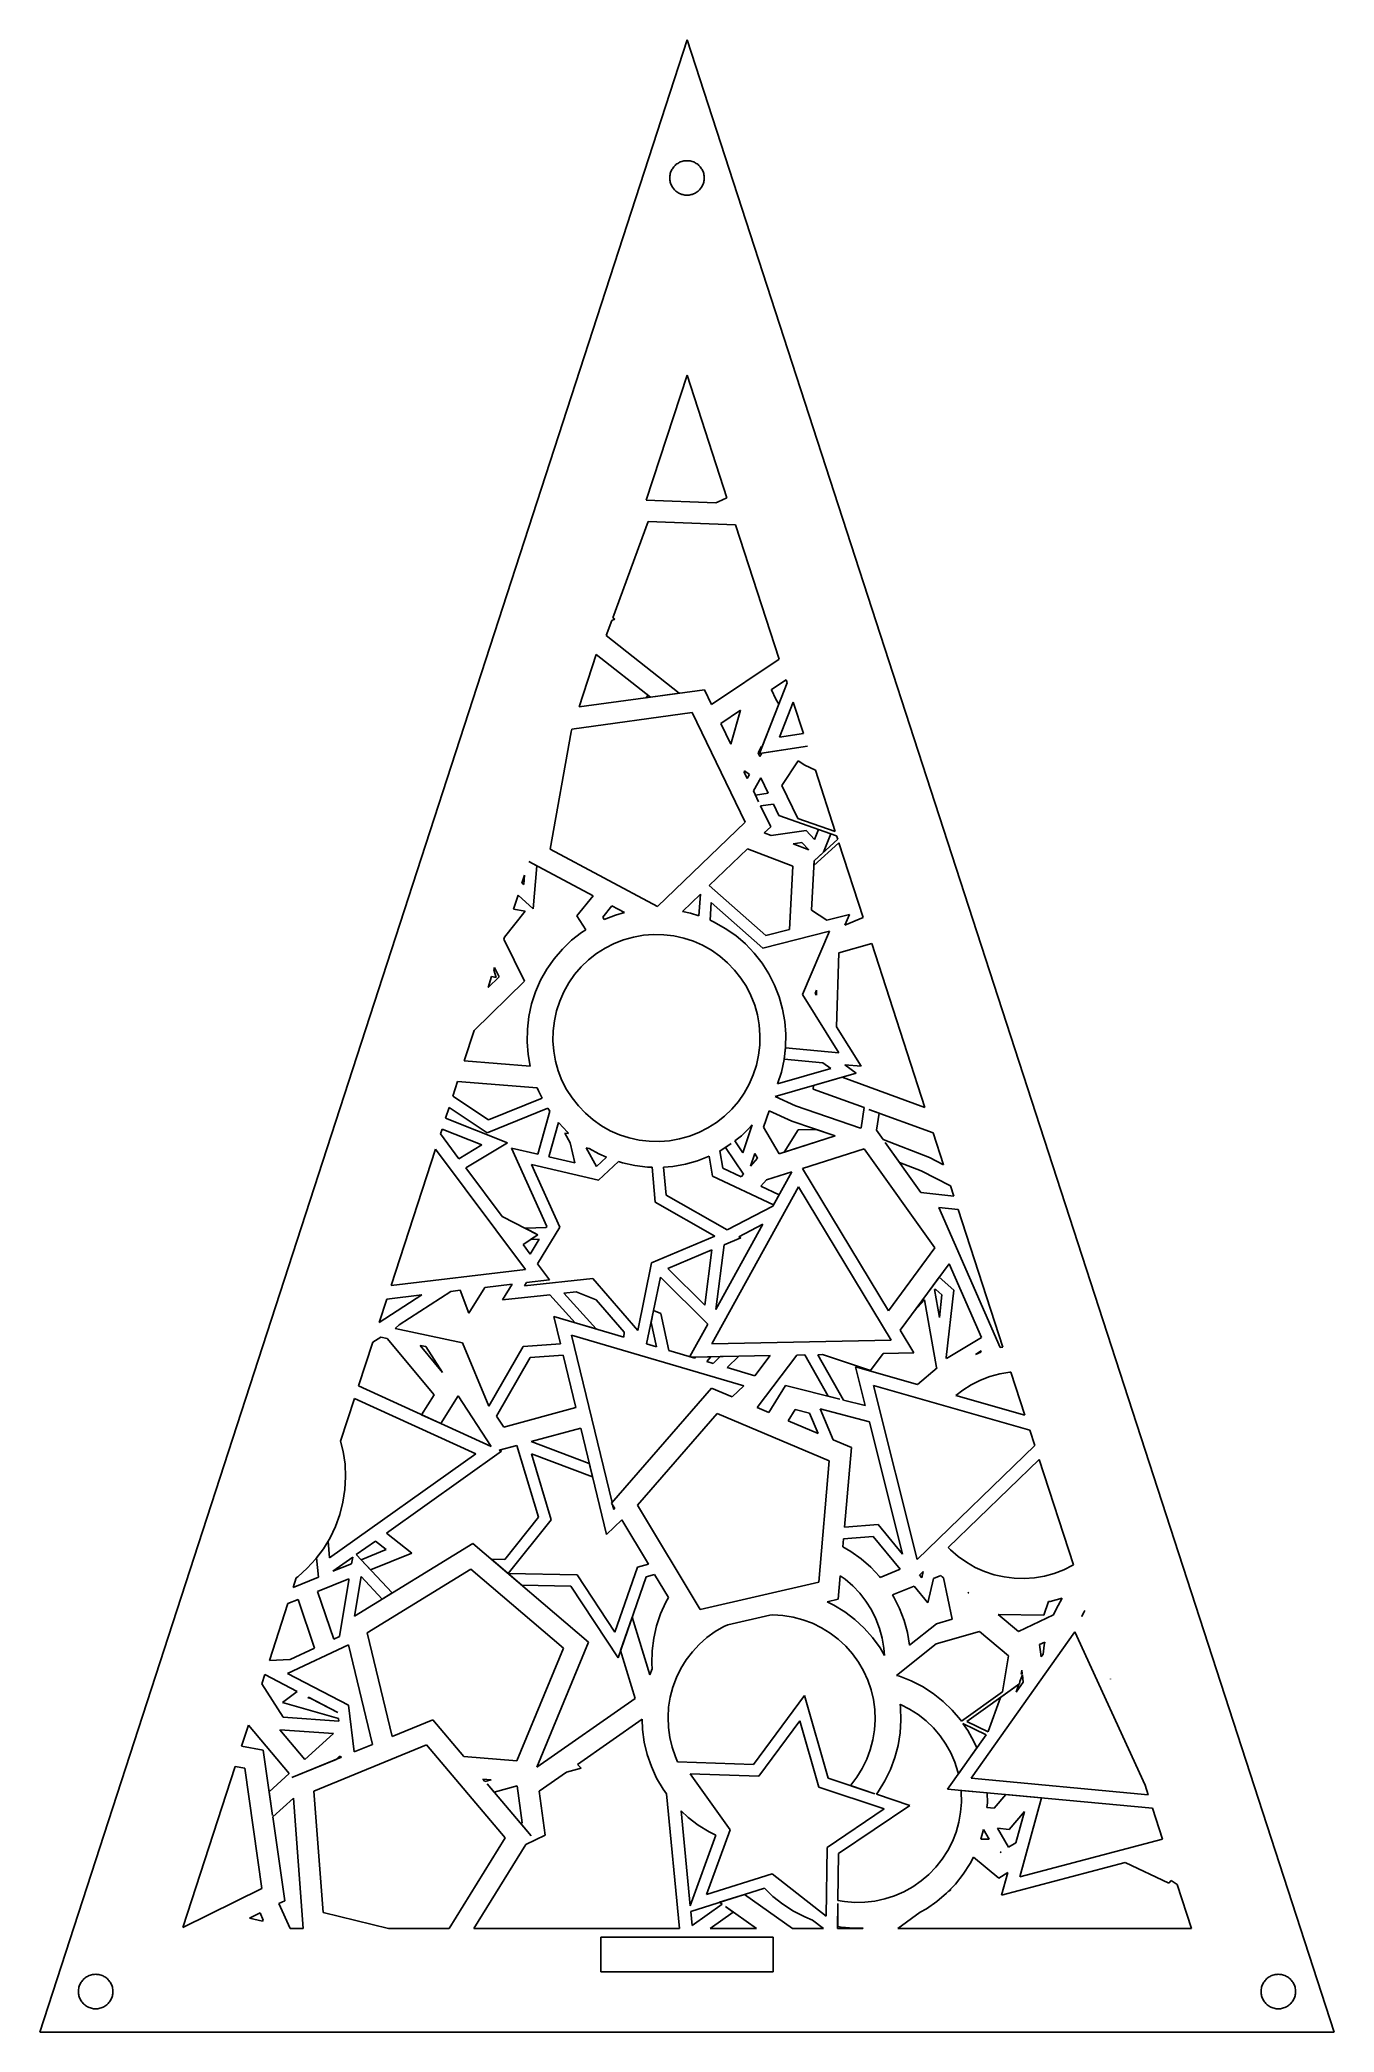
# Model space of a CAD drawing. Header units: metres. Extents: x -75 to 75, y 0 to 231.
import ezdxf

# ---------------------------------------------------------------- set-up
doc = ezdxf.new("R2010")
doc.units = ezdxf.units.M

msp = doc.modelspace()

# ---------------------------------------------------------------- linework, layer by layer
for p, q in [((0, 230.826), (-75, 0)), ((75, 0), (0, 230.826)), ((-2, 214.826), (-1.99605, 214.952)), ((-1.99605, 214.701), (-2, 214.826)), ((-1.99605, 214.952), (-1.98422, 215.077)), ((-1.98422, 214.576), (-1.99605, 214.701)), ((-1.98422, 215.077), (-1.96457, 215.201)), ((-1.96457, 215.201), (-1.93716, 215.324)), ((-1.93716, 215.324), (-1.9021, 215.444)), ((-1.9021, 215.444), (-1.85954, 215.562)), ((-1.85954, 215.562), (-1.80965, 215.678)), ((-1.80965, 215.678), (-1.75261, 215.79)), ((-1.75261, 215.79), (-1.68864, 215.898)), ((-1.68864, 215.898), (-1.61803, 216.002)), ((-1.61803, 216.002), (-1.54102, 216.101)), ((-1.54102, 216.101), (-1.45793, 216.195)), ((-1.45793, 216.195), (-1.36908, 216.284)), ((-1.36908, 216.284), (-1.27484, 216.367)), ((-1.27484, 216.367), (-1.17557, 216.444)), ((-1.17557, 216.444), (-1.07164, 216.515)), ((-1.07164, 216.515), (-0.9635, 216.579)), ((-0.9635, 216.579), (-0.85155, 216.636)), ((-0.85155, 216.636), (-0.73624, 216.686)), ((-0.73624, 216.686), (-0.61803, 216.728)), ((-0.61803, 216.728), (-0.49738, 216.763)), ((-0.49738, 216.763), (-0.37476, 216.791)), ((-0.37476, 216.791), (-0.25066, 216.81)), ((-0.25066, 216.81), (-0.12558, 216.822)), ((-0.12558, 216.822), (0, 216.826)), ((0, 216.826), (0.12558, 216.822)), ((0.12558, 216.822), (0.25066, 216.81)), ((0.25066, 216.81), (0.37476, 216.791)), ((0.37476, 216.791), (0.49738, 216.763)), ((0.49738, 216.763), (0.61803, 216.728)), ((0.61803, 216.728), (0.73624, 216.686)), ((0.73624, 216.686), (0.85155, 216.636)), ((0.85155, 216.636), (0.9635, 216.579)), ((0.9635, 216.579), (1.07164, 216.515)), ((1.07164, 216.515), (1.17557, 216.444)), ((1.17557, 216.444), (1.27484, 216.367)), ((1.27484, 216.367), (1.36908, 216.284)), ((1.36908, 216.284), (1.45793, 216.195)), ((1.45793, 216.195), (1.54102, 216.101)), ((1.54102, 216.101), (1.61803, 216.002)), ((1.61803, 216.002), (1.68864, 215.898)), ((1.68864, 215.898), (1.75261, 215.79)), ((1.75261, 215.79), (1.80965, 215.678)), ((1.80965, 215.678), (1.85954, 215.562)), ((1.85954, 215.562), (1.9021, 215.444)), ((1.9021, 215.444), (1.93716, 215.324)), ((1.93716, 215.324), (1.96457, 215.201)), ((1.96457, 215.201), (1.98422, 215.077)), ((1.98422, 215.077), (1.99605, 214.952)), ((1.99605, 214.701), (1.98422, 214.576)), ((1.99605, 214.952), (2, 214.826)), ((2, 214.826), (1.99605, 214.701)), ((-1.96457, 214.451), (-1.98422, 214.576)), ((-1.93716, 214.329), (-1.96457, 214.451)), ((-1.9021, 214.208), (-1.93716, 214.329)), ((-1.85954, 214.09), (-1.9021, 214.208)), ((-1.80965, 213.975), (-1.85954, 214.09)), ((-1.75261, 213.863), (-1.80965, 213.975)), ((-1.68864, 213.755), (-1.75261, 213.863)), ((-1.61803, 213.651), (-1.68864, 213.755)), ((-1.54102, 213.551), (-1.61803, 213.651)), ((-1.45793, 213.457), (-1.54102, 213.551)), ((-1.36908, 213.368), (-1.45793, 213.457)), ((-1.27484, 213.285), (-1.36908, 213.368)), ((-1.17557, 213.208), (-1.27484, 213.285)), ((-1.07164, 213.138), (-1.17557, 213.208)), ((-0.9635, 213.074), (-1.07164, 213.138)), ((-0.85155, 213.017), (-0.9635, 213.074)), ((-0.73624, 212.967), (-0.85155, 213.017)), ((-0.61803, 212.924), (-0.73624, 212.967)), ((-0.49738, 212.889), (-0.61803, 212.924)), ((-0.37476, 212.862), (-0.49738, 212.889)), ((-0.25066, 212.842), (-0.37476, 212.862)), ((-0.12558, 212.83), (-0.25066, 212.842)), ((0, 212.826), (-0.12558, 212.83)), ((0.12558, 212.83), (0, 212.826)), ((0.25066, 212.842), (0.12558, 212.83)), ((0.37476, 212.862), (0.25066, 212.842)), ((0.49738, 212.889), (0.37476, 212.862)), ((0.61803, 212.924), (0.49738, 212.889)), ((0.73624, 212.967), (0.61803, 212.924)), ((0.85155, 213.017), (0.73624, 212.967)), ((0.9635, 213.074), (0.85155, 213.017)), ((1.07164, 213.138), (0.9635, 213.074)), ((1.17557, 213.208), (1.07164, 213.138)), ((1.27484, 213.285), (1.17557, 213.208)), ((1.36908, 213.368), (1.27484, 213.285)), ((1.45793, 213.457), (1.36908, 213.368)), ((1.54102, 213.551), (1.45793, 213.457)), ((1.61803, 213.651), (1.54102, 213.551)), ((1.68864, 213.755), (1.61803, 213.651)), ((1.75261, 213.863), (1.68864, 213.755)), ((1.80965, 213.975), (1.75261, 213.863)), ((1.85954, 214.09), (1.80965, 213.975)), ((1.9021, 214.208), (1.85954, 214.09)), ((1.93716, 214.329), (1.9021, 214.208)), ((1.96457, 214.451), (1.93716, 214.329)), ((1.98422, 214.576), (1.96457, 214.451)), ((-4.7166, 177.477), (0, 191.993)), ((0, 191.993), (4.62733, 177.752)), ((4.62733, 177.752), (3.61931, 177.314)), ((3.35358, 177.166), (-4.7166, 177.477)), ((3.61931, 177.314), (3.35358, 177.166)), ((-8.59772, 163.871), (-4.487, 175.04)), ((-4.487, 175.04), (5.63539, 174.65)), ((5.63539, 174.65), (10.6944, 159.079)), ((-9.35989, 161.801), (-8.71902, 163.542)), ((-0.88943, 155.134), (-9.35989, 161.801)), ((-8.71902, 163.542), (-8.36128, 163.692)), ((-8.36128, 163.692), (-8.59772, 163.871)), ((-12.4963, 153.534), (-10.5178, 159.623)), ((-10.5178, 159.623), (-4.22905, 154.673)), ((10.6944, 159.079), (2.83928, 153.822)), ((2.01027, 155.533), (-12.4963, 153.534)), ((-4.53163, 154.911), (-4.75021, 154.602)), ((-4.75021, 154.602), (-4.22905, 154.673)), ((-4.22905, 154.673), (-4.53163, 154.911)), ((-4.22905, 154.673), (-0.88943, 155.134)), ((2.83928, 153.822), (2.01027, 155.533)), ((11.5898, 156.324), (8.3931, 148.152)), ((9.78722, 155.552), (11.4738, 156.681)), ((9.79958, 155.515), (9.78722, 155.552)), ((10.2841, 154.442), (9.79958, 155.515)), ((11.4738, 156.681), (11.5898, 156.324)), ((-13.3297, 150.969), (0.59486, 152.888)), ((0.59486, 152.888), (6.74561, 140.192)), ((3.9077, 151.617), (6.20911, 153.157)), ((6.20911, 153.157), (5.06172, 149.235)), ((8.70918, 148.96), (10.6233, 153.853)), ((10.6233, 153.853), (10.2841, 154.442)), ((10.7364, 150.025), (12.3206, 154.075)), ((12.3206, 154.075), (13.5, 150.445)), ((-15.8654, 137.076), (-13.4369, 150.639)), ((-13.4369, 150.639), (-13.3297, 150.969)), ((5.06172, 149.235), (3.9077, 151.617)), ((13.5, 150.445), (10.7364, 150.025)), ((8.23013, 148.234), (8.63869, 148.966)), ((8.43979, 147.811), (8.23013, 148.234)), ((8.3931, 148.152), (13.9699, 148.999)), ((8.65562, 148.192), (8.43979, 147.811)), ((8.63869, 148.966), (8.70918, 148.96)), ((13.9699, 148.999), (8.65562, 148.192)), ((6.63826, 145.98), (6.67969, 146.122)), ((6.99051, 145.253), (6.63826, 145.98)), ((6.67969, 146.122), (7.24136, 145.696)), ((7.24136, 145.696), (6.99051, 145.253)), ((10.9815, 144.427), (12.8737, 147.302)), ((12.8737, 147.302), (13.6629, 146.81)), ((13.6629, 146.81), (14.8761, 146.209)), ((14.8761, 146.209), (17.1883, 139.093)), ((7.69386, 143.801), (8.54645, 145.306)), ((8.30009, 142.55), (7.69386, 143.801)), ((9.40132, 143.54), (7.92046, 143.334)), ((7.92046, 143.334), (8.30009, 142.55)), ((8.54645, 145.306), (9.40132, 143.54)), ((12.8307, 140.607), (10.9815, 144.427)), ((8.52885, 142.078), (10.0092, 142.284)), ((9.69864, 139.664), (8.52885, 142.078)), ((10.0092, 142.284), (10.6588, 140.943)), ((10.6588, 140.943), (17.342, 138.62)), ((6.74561, 140.192), (-3.42682, 130.42)), ((8.95592, 138.95), (9.69864, 139.664)), ((9.76181, 138.64), (8.95592, 138.95)), ((13.8148, 139.234), (9.76181, 138.64)), ((17.1883, 139.093), (12.8307, 140.607)), ((14.7924, 138.18), (13.8148, 139.234)), ((15.2547, 139.346), (14.7924, 138.18)), ((16.6727, 138.853), (15.2547, 139.346)), ((15.8217, 136.707), (16.6727, 138.853)), ((17.342, 138.62), (17.4698, 138.227)), ((-3.42682, 130.42), (-15.8654, 137.076)), ((2.58774, 132.832), (7.02278, 137.093)), ((7.02278, 137.093), (12.2823, 135.072)), ((12.2905, 137.669), (13.3163, 137.819)), ((14.101, 136.973), (12.2905, 137.669)), ((13.3163, 137.819), (14.101, 136.973)), ((14.7169, 135.149), (17.6045, 137.812)), ((17.4698, 138.227), (14.7466, 135.716)), ((14.7466, 135.716), (15.8217, 136.707)), ((17.6045, 137.812), (20.4198, 129.148)), ((-19.1236, 133.137), (-18.8275, 134.048)), ((-18.8275, 134.048), (-18.9237, 132.954)), ((-17.3985, 135.143), (-18.3128, 135.632)), ((-18.3128, 135.632), (-10.8778, 131.654)), ((-17.8368, 130.158), (-17.3985, 135.143)), ((12.2823, 135.072), (11.8964, 127.747)), ((14.4445, 129.985), (14.7466, 135.716)), ((14.7466, 135.716), (14.7169, 135.149)), ((-20.1126, 130.093), (-19.5745, 131.749)), ((-19.5745, 131.749), (-17.8368, 130.158)), ((-18.9237, 132.954), (-19.1236, 133.137)), ((-10.8778, 131.654), (-12.7622, 129.328)), ((-0.51086, 129.855), (1.55319, 131.838)), ((1.55319, 131.838), (1.38405, 129.334)), ((9.15459, 127.057), (2.58774, 132.832)), ((-21.1589, 126.873), (-18.7537, 129.888)), ((-18.7537, 129.888), (-20.1126, 130.093)), ((-12.7622, 129.328), (-11.7238, 127.728)), ((-9.76639, 129.17), (-8.69865, 130.488)), ((-8.29948, 129.404), (-9.59084, 128.9)), ((-8.69865, 130.488), (-7.23335, 129.704)), ((-7.23335, 129.704), (-8.29948, 129.404)), ((0.40535, 129.653), (-0.51086, 129.855)), ((1.38405, 129.334), (0.40535, 129.653)), ((2.67952, 128.814), (2.81799, 130.862)), ((2.81799, 130.862), (8.80211, 125.599)), ((16.2087, 128.833), (14.4445, 129.985)), ((18.8145, 129.49), (16.2087, 128.833)), ((18.2742, 128.237), (18.8145, 129.49)), ((-12.2232, 127.409), (-13.3802, 126.499)), ((-11.7238, 127.728), (-12.2232, 127.409)), ((-9.59084, 128.9), (-9.76639, 129.17)), ((-6.21323, 126.878), (-5.05371, 127.084)), ((-5.05371, 127.084), (-3.87955, 127.176)), ((-3.87955, 127.176), (-2.70218, 127.151)), ((-2.70218, 127.151), (-1.53305, 127.012)), ((-1.53305, 127.012), (-0.38292, 126.758)), ((3.15308, 128.606), (2.67952, 128.814)), ((4.43687, 127.886), (3.15308, 128.606)), ((5.64377, 127.043), (4.43687, 127.886)), ((6.76231, 126.086), (5.64377, 127.043)), ((8.80211, 125.599), (16.5298, 127.545)), ((11.8964, 127.747), (9.15459, 127.057)), ((16.5298, 127.545), (13.3731, 120.228)), ((20.4198, 129.148), (18.2742, 128.237)), ((-21.2313, 126.65), (-21.1589, 126.873)), ((-18.8187, 121.773), (-21.2313, 126.65)), ((-14.442, 125.48), (-15.3992, 124.361)), ((-13.3802, 126.499), (-14.442, 125.48)), ((-11.4114, 124.235), (-10.486, 124.963)), ((-10.486, 124.963), (-9.49356, 125.597)), ((-9.49356, 125.597), (-8.44391, 126.131)), ((-8.44391, 126.131), (-7.34688, 126.559)), ((-7.34688, 126.559), (-6.21323, 126.878)), ((-0.38292, 126.758), (0.73654, 126.394)), ((0.73654, 126.394), (1.81503, 125.921)), ((1.81503, 125.921), (2.84203, 125.344)), ((2.84203, 125.344), (3.80768, 124.67)), ((3.80768, 124.67), (4.70238, 123.905)), ((7.78152, 125.024), (6.76231, 126.086)), ((8.69179, 123.867), (7.78152, 125.024)), ((17.3067, 116.462), (17.6058, 125.039)), ((17.6058, 125.039), (21.4011, 126.128)), ((21.4011, 126.128), (27.5718, 107.136)), ((-22.3972, 123.062), (-22.3047, 123.347)), ((-22.1239, 122.185), (-22.3972, 123.062)), ((-22.3047, 123.347), (-21.7758, 122.278)), ((-16.2417, 123.154), (-16.9622, 121.87)), ((-15.3992, 124.361), (-16.2417, 123.154)), ((-13.7009, 121.559), (-13.0266, 122.525)), ((-13.0266, 122.525), (-12.261, 123.42)), ((-12.261, 123.42), (-11.4114, 124.235)), ((4.70238, 123.905), (5.51788, 123.055)), ((5.51788, 123.055), (6.24619, 122.13)), ((9.48441, 122.627), (8.69179, 123.867)), ((10.1516, 121.315), (9.48441, 122.627)), ((-24.674, 116.055), (-18.8187, 121.773)), ((-23.0593, 121.024), (-22.644, 122.302)), ((-21.7758, 122.278), (-23.0593, 121.024)), ((-22.644, 122.302), (-22.1239, 122.185)), ((-17.5532, 120.522), (-18.0093, 119.123)), ((-16.9622, 121.87), (-17.5532, 120.522)), ((-14.7498, 119.454), (-14.277, 120.532)), ((-14.277, 120.532), (-13.7009, 121.559)), ((6.24619, 122.13), (6.88019, 121.137)), ((6.88019, 121.137), (7.41394, 120.088)), ((7.41394, 120.088), (7.84218, 118.991)), ((10.687, 119.943), (10.1516, 121.315)), ((13.3731, 120.228), (17.6122, 113.48)), ((14.8686, 120.343), (15.0263, 120.709)), ((15.006, 120.125), (14.8686, 120.343)), ((15.0263, 120.709), (15.006, 120.125)), ((-18.0093, 119.123), (-18.3261, 117.685)), ((-15.3683, 117.184), (-15.1149, 118.334)), ((-15.1149, 118.334), (-14.7498, 119.454)), ((7.84218, 118.991), (8.16078, 117.857)), ((8.16078, 117.857), (8.36678, 116.698)), ((11.0852, 118.526), (10.687, 119.943)), ((11.3427, 117.077), (11.0852, 118.526)), ((-25.819, 112.531), (-24.674, 116.055)), ((-18.5003, 116.223), (-18.5305, 114.752)), ((-18.3261, 117.685), (-18.5003, 116.223)), ((-15.5317, 114.837), (-15.5077, 116.015)), ((-15.5077, 116.015), (-15.3683, 117.184)), ((8.36678, 116.698), (8.45833, 115.523)), ((8.45833, 115.523), (8.43407, 114.346)), ((11.4569, 115.609), (11.3427, 117.077)), ((11.4269, 114.137), (11.4569, 115.609)), ((20.1677, 111.909), (17.3067, 116.462)), ((-18.5305, 114.752), (-18.4163, 113.284)), ((-18.4163, 113.284), (-18.1712, 111.905)), ((-15.4404, 113.663), (-15.5317, 114.837)), ((-15.2344, 112.504), (-15.4404, 113.663)), ((8.29468, 113.177), (8.04131, 112.027)), ((8.43407, 114.346), (8.29468, 113.177)), ((11.2525, 112.676), (11.4269, 114.137)), ((11.4175, 114.058), (11.2601, 112.739)), ((17.6122, 113.48), (11.4175, 114.058)), ((-18.1712, 111.905), (-25.819, 112.531)), ((-14.9155, 111.37), (-15.2344, 112.504)), ((-14.4873, 110.273), (-14.9155, 111.37)), ((7.67647, 110.907), (7.2036, 109.829)), ((8.04131, 112.027), (7.67647, 110.907)), ((10.2122, 108.397), (19.6225, 111.096)), ((16.6704, 111.63), (10.4855, 109.856)), ((10.4855, 109.856), (10.9357, 111.238)), ((10.9357, 111.238), (11.2525, 112.676)), ((11.2601, 112.739), (15.7372, 112.322)), ((15.7372, 112.322), (16.6704, 111.63)), ((19.6225, 111.096), (18.289, 112.084)), ((18.289, 112.084), (20.1677, 111.909)), ((-27.1521, 108.428), (-26.5898, 110.159)), ((-26.5898, 110.159), (-17.3643, 109.404)), ((-17.3643, 109.404), (-17.225, 109.046)), ((-17.225, 109.046), (-16.7931, 108.197)), ((-13.9536, 109.223), (-14.4873, 110.273)), ((-13.3195, 108.231), (-13.9536, 109.223)), ((6.62727, 108.802), (5.95299, 107.836)), ((7.2036, 109.829), (6.62727, 108.802)), ((14.6413, 109.667), (14.6272, 109.263)), ((14.6272, 109.263), (20.5229, 107.118)), ((17.9821, 110.626), (14.6413, 109.667)), ((27.5718, 107.136), (17.9821, 110.626)), ((-27.9819, 105.874), (-27.5779, 107.117)), ((-27.5779, 107.117), (-23.1738, 104.197)), ((-23.0219, 105.689), (-27.1521, 108.428)), ((-23.1738, 104.197), (-16.114, 107.039)), ((-16.7931, 108.197), (-23.0219, 105.689)), ((-15.9082, 106.717), (-17.2964, 101.726)), ((-16.114, 107.039), (-15.9082, 106.717)), ((-12.5912, 107.306), (-13.3195, 108.231)), ((-11.776, 106.456), (-12.5912, 107.306)), ((-10.881, 105.69), (-11.776, 106.456)), ((5.18761, 106.941), (4.338, 106.126)), ((5.95299, 107.836), (5.18761, 106.941)), ((8.87878, 104.862), (9.51279, 106.754)), ((9.51279, 106.754), (12.1346, 105.539)), ((12.5608, 107.308), (10.2122, 108.397)), ((20.1091, 104.754), (12.5608, 107.308)), ((20.5229, 107.118), (20.1773, 104.775)), ((22.262, 106.485), (21.0845, 106.914)), ((21.0845, 106.914), (28.5236, 104.207)), ((21.9667, 104.484), (22.262, 106.485)), ((-28.5695, 104.066), (-28.393, 104.609)), ((-26.426, 101.198), (-28.5695, 104.066)), ((-28.393, 104.609), (-23.7806, 102.786)), ((-20.7907, 103.033), (-27.9819, 105.874)), ((-16.0018, 101.425), (-14.8984, 105.392)), ((-14.8984, 105.392), (-14.8551, 105.337)), ((-14.8551, 105.337), (-13.8357, 104.275)), ((-13.7805, 104.1), (-14.1422, 104.155)), ((-14.1422, 104.155), (-13.5301, 103.043)), ((-13.8357, 104.275), (-13.8183, 104.26)), ((-13.8183, 104.26), (-13.7805, 104.1)), ((-9.91562, 105.016), (-10.881, 105.69)), ((-8.88863, 104.44), (-9.91562, 105.016)), ((-7.81013, 103.967), (-8.88863, 104.44)), ((-6.69044, 103.602), (-7.81013, 103.967)), ((1.37032, 104.23), (0.27329, 103.801)), ((2.4202, 104.763), (1.37032, 104.23)), ((3.4124, 105.397), (2.4202, 104.763)), ((4.338, 106.126), (3.4124, 105.397)), ((6.30661, 103.862), (7.36862, 104.881)), ((7.56042, 105.105), (6.47896, 101.877)), ((7.36862, 104.881), (7.56042, 105.105)), ((10.689, 101.771), (8.87878, 104.862)), ((12.8913, 104.527), (11.247, 101.948)), ((12.1346, 105.539), (17.1879, 103.829)), ((14.9799, 104.576), (12.8913, 104.527)), ((17.1879, 103.829), (14.9799, 104.576)), ((20.1773, 104.775), (20.1091, 104.754)), ((22.7353, 103.409), (21.9667, 104.484)), ((28.5236, 104.207), (29.7273, 100.502)), ((-34.2731, 86.5116), (-29.1369, 102.319)), ((-29.1369, 102.319), (-18.7035, 88.3627)), ((-23.7806, 102.786), (-26.426, 101.198)), ((-25.627, 100.129), (-20.7907, 103.033)), ((-17.2964, 101.726), (-20.3414, 102.435)), ((-20.3414, 102.435), (-16.2321, 93.361)), ((-13.5301, 103.043), (-12.9803, 100.721)), ((-11.6819, 102.438), (-11.3557, 102.389)), ((-10.505, 100.3), (-11.6819, 102.438)), ((-11.3557, 102.389), (-10.2264, 101.755)), ((-10.2264, 101.755), (-9.33701, 101.365)), ((-5.54031, 103.349), (-6.69044, 103.602)), ((-4.37096, 103.21), (-5.54031, 103.349)), ((-3.19359, 103.185), (-4.37096, 103.21)), ((-2.01942, 103.277), (-3.19359, 103.185)), ((-0.86014, 103.483), (-2.01942, 103.277)), ((0.27329, 103.801), (-0.86014, 103.483)), ((3.80928, 102.108), (3.9093, 102.159)), ((4.14139, 100.092), (3.80928, 102.108)), ((3.9093, 102.159), (5.1373, 102.944)), ((5.1373, 102.944), (4.45267, 102.506)), ((4.45267, 102.506), (6.54076, 99.4119)), ((5.54443, 103.262), (6.30661, 103.862)), ((6.47896, 101.877), (5.54443, 103.262)), ((7.36267, 100.336), (7.85545, 101.807)), ((7.85545, 101.807), (8.17909, 101.254)), ((17.1879, 103.829), (10.689, 101.771)), ((11.247, 101.948), (17.1879, 103.829)), ((13.3811, 100.078), (20.5177, 102.337)), ((20.5177, 102.337), (28.7233, 90.862)), ((28.095, 101.343), (22.7353, 103.409)), ((27.1154, 97.2836), (22.9801, 103.066)), ((22.9801, 103.066), (24.6231, 100.769)), ((-21.4126, 94.4919), (-25.627, 100.129)), ((-14.7347, 93.2729), (-18.0222, 100.532)), ((-18.0222, 100.532), (-10.2608, 98.7253)), ((-12.9803, 100.721), (-16.0018, 101.425)), ((-9.33701, 101.365), (-10.505, 100.3)), ((-10.2608, 98.7253), (-7.92755, 100.854)), ((-7.92755, 100.854), (-7.47871, 100.708)), ((-7.47871, 100.708), (-6.04134, 100.391)), ((-6.04134, 100.391), (-4.57947, 100.217)), ((-4.57947, 100.217), (-4.03976, 100.206)), ((-4.03976, 100.206), (-3.69255, 96.1561)), ((-2.70836, 100.218), (-1.64017, 100.301)), ((-2.42935, 96.965), (-2.70836, 100.218)), ((-1.64017, 100.301), (-0.19089, 100.558)), ((-0.19089, 100.558), (1.22589, 100.957)), ((1.22589, 100.957), (2.56737, 101.48)), ((2.56737, 101.48), (2.94479, 99.1876)), ((6.25992, 99.0961), (4.14139, 100.092)), ((6.54076, 99.4119), (6.25992, 99.0961)), ((8.17909, 101.254), (7.36267, 100.336)), ((9.20425, 98.755), (12.1607, 99.6912)), ((12.1607, 99.6912), (9.9543, 95.6919)), ((23.343, 83.5731), (13.3811, 100.078)), ((24.6231, 100.769), (27.1195, 99.8067)), ((27.1195, 99.8067), (30.5231, 98.053)), ((29.7273, 100.502), (28.095, 101.343)), ((4.63966, 92.9437), (-2.42935, 96.965)), ((2.87292, 79.7517), (12.9131, 97.9498)), ((2.94479, 99.1876), (10.0417, 95.8505)), ((8.54988, 98.0192), (9.20425, 98.755)), ((10.6844, 97.0155), (8.54988, 98.0192)), ((10.0417, 95.8505), (10.6844, 97.0155)), ((12.9131, 97.9498), (23.6533, 80.1563)), ((30.9111, 96.859), (27.1154, 97.2836)), ((30.5231, 98.053), (30.9111, 96.859)), ((-3.69255, 96.1561), (3.23387, 92.2159)), ((9.9543, 95.6919), (4.63966, 92.9437)), ((29.1799, 95.5434), (31.4199, 95.2928)), ((36.2753, 79.3163), (29.1799, 95.5434)), ((31.4199, 95.2928), (36.5934, 79.3705)), ((-17.2739, 92.3869), (-21.4126, 94.4919)), ((-18.9999, 91.2642), (-17.2739, 92.3869)), ((-16.309, 93.2335), (-18.734, 93.1296)), ((-18.734, 93.1296), (-17.2739, 92.3869)), ((-17.2739, 92.3869), (-18.1359, 91.8261)), ((-17.3099, 89.0033), (-14.7347, 93.2729)), ((-16.2321, 93.361), (-16.309, 93.2335)), ((8.80074, 93.6011), (3.3577, 83.7354)), ((6.01593, 92.1609), (8.80074, 93.6011)), ((-18.168, 90.1514), (-18.9999, 91.2642)), ((-17.1318, 91.8694), (-18.168, 90.1514)), ((-18.1359, 91.8261), (-17.1318, 91.8694)), ((3.23387, 92.2159), (-4.1066, 89.1148)), ((-2.21375, 88.4732), (2.88803, 90.6286)), ((2.88803, 90.6286), (2.08214, 84.23)), ((3.3577, 83.7354), (4.30115, 91.2255)), ((4.30115, 91.2255), (6.22879, 92.0399)), ((6.22879, 92.0399), (6.01593, 92.1609)), ((28.7233, 90.862), (23.343, 83.5731)), ((-18.7035, 88.3627), (-34.2731, 86.5116)), ((-15.9467, 87.1798), (-17.3099, 89.0033)), ((-4.1066, 89.1148), (-5.71381, 81.3094)), ((2.08214, 84.23), (-2.21375, 88.4732)), ((24.7, 81.3248), (30.3896, 89.0326)), ((30.3896, 89.0326), (34.1224, 80.496)), ((-30.7327, 85.422), (-35.6709, 82.2097)), ((-34.7837, 84.9403), (-30.7327, 85.422)), ((-33.3492, 81.9304), (-27.3663, 85.8221)), ((-27.3663, 85.8221), (-26.2866, 85.9505)), ((-26.2866, 85.9505), (-25.3004, 83.3053)), ((-25.3004, 83.3053), (-23.4295, 86.2901)), ((-23.4295, 86.2901), (-20.2705, 86.6657)), ((-20.2705, 86.6657), (-21.3769, 84.8315)), ((-21.3769, 84.8315), (-15.8899, 85.444)), ((-10.9309, 87.3334), (-18.8505, 86.4492)), ((-18.8505, 86.4492), (-18.6001, 86.8644)), ((-18.6001, 86.8644), (-15.9467, 87.1798)), ((-15.8899, 85.444), (-12.9607, 82.1904)), ((-14.2664, 85.6252), (-12.8313, 85.7854)), ((-10.5281, 81.4731), (-14.2664, 85.6252)), ((-12.8313, 85.7854), (-10.5441, 84.8589)), ((-5.71381, 81.3094), (-10.9309, 87.3334)), ((-4.67972, 79.7482), (-3.08945, 87.4718)), ((-3.08945, 87.4718), (2.41791, 82.032)), ((29.2236, 87.4531), (26.3901, 83.6143)), ((28.6759, 86.0594), (28.8414, 86.026)), ((29.2442, 82.8075), (28.6759, 86.0594)), ((28.8414, 86.026), (29.5409, 85.4179)), ((30.9386, 85.9617), (29.2236, 87.4531)), ((29.5409, 85.4179), (29.2442, 82.8075)), ((30.0538, 78.176), (30.9386, 85.9617)), ((-35.6709, 82.2097), (-34.7837, 84.9403)), ((-10.5441, 84.8589), (-7.27844, 81.0881)), ((-3.88756, 83.5955), (-4.1716, 82.2156)), ((-3.04161, 83.2529), (-3.88756, 83.5955)), ((-2.09679, 78.9865), (-3.04161, 83.2529)), ((26.3901, 83.6143), (27.5375, 84.8615)), ((27.5375, 84.8615), (28.9094, 77.0113)), ((-33.8097, 81.5367), (-33.3492, 81.9304)), ((-26.0152, 79.8792), (-33.8097, 81.5367)), ((-7.30568, 80.5228), (-15.4353, 82.9201)), ((-15.4353, 82.9201), (-14.6727, 79.7608)), ((-12.9607, 82.1904), (-10.5281, 81.4731)), ((-7.27844, 81.0881), (-7.30568, 80.5228)), ((-4.1716, 82.2156), (-3.55156, 79.4157)), ((2.41791, 82.032), (0.34103, 78.2676)), ((26.28, 78.7073), (24.7, 81.3248)), ((-38.0571, 74.8659), (-36.4081, 79.9408)), ((-36.4081, 79.9408), (-35.4916, 80.537)), ((-35.4916, 80.537), (-34.747, 80.3786)), ((-34.747, 80.3786), (-29.3088, 73.841)), ((-30.9116, 79.5631), (-30.2724, 79.4271)), ((-28.3184, 76.4457), (-30.9116, 79.5631)), ((-30.2724, 79.4271), (-28.3184, 76.4457)), ((-22.961, 72.5188), (-26.0152, 79.8792)), ((-18.9768, 79.42), (-22.961, 72.5188)), ((-14.6727, 79.7608), (-18.9768, 79.42)), ((-8.68835, 61.361), (-13.3676, 80.7464)), ((-13.3676, 80.7464), (6.56776, 74.8676)), ((-3.55156, 79.4157), (-4.67972, 79.7482)), ((0.89355, 78.1046), (-2.09679, 78.9865)), ((23.6533, 80.1563), (2.87292, 79.7517)), ((15.1687, 78.491), (15.702, 78.5013)), ((18.1306, 73.2288), (15.1687, 78.491)), ((15.702, 78.5013), (21.2508, 76.6517)), ((21.2508, 76.6517), (22.7168, 78.6379)), ((22.7168, 78.6379), (26.28, 78.7073)), ((34.1224, 80.496), (30.0732, 78.0646)), ((33.4158, 78.5228), (34.0826, 78.9233)), ((34.0443, 78.7631), (33.4158, 78.5228)), ((34.0826, 78.9233), (34.0443, 78.7631)), ((36.5934, 79.3705), (36.2753, 79.3163)), ((-22.0908, 71.3712), (-18.1762, 78.1518)), ((-18.1762, 78.1518), (-14.3573, 78.4541)), ((-14.3573, 78.4541), (-12.8844, 72.3524)), ((0.34103, 78.2676), (0.54932, 78.2063)), ((0.54932, 78.2063), (9.62517, 78.3829)), ((0.98602, 78.2147), (0.89355, 78.1046)), ((2.7491, 78.2491), (0.98602, 78.2147)), ((2.28333, 77.6949), (2.7491, 78.2491)), ((3.02811, 77.4752), (2.28333, 77.6949)), ((3.83629, 78.2701), (3.02811, 77.4752)), ((6.01891, 78.3127), (3.83629, 78.2701)), ((4.67377, 76.99), (6.01891, 78.3127)), ((7.86232, 76.0495), (4.67377, 76.99)), ((9.62517, 78.3829), (7.86232, 76.0495)), ((8.12004, 72.3645), (12.7123, 78.4429)), ((12.7123, 78.4429), (13.6615, 78.4615)), ((13.6615, 78.4615), (16.357, 73.6728)), ((26.7254, 75.0275), (19.5371, 77.0804)), ((19.5371, 77.0804), (20.6607, 72.5954)), ((28.9845, 76.9769), (26.7254, 75.0275)), ((28.9094, 77.0113), (28.9845, 76.9769)), ((30.0732, 78.0646), (30.0538, 78.176)), ((35.1013, 75.9593), (36.2373, 76.2701)), ((36.2373, 76.2701), (37.3981, 76.4681)), ((37.3981, 76.4681), (37.5333, 76.4777)), ((37.5333, 76.4777), (39.1581, 71.4771)), ((-22.6822, 67.8457), (-38.0571, 74.8659)), ((2.82211, 74.611), (-8.74237, 61.2988)), ((5.22629, 73.5915), (2.82211, 74.611)), ((6.56776, 74.8676), (5.22629, 73.5915)), ((11.4194, 74.9088), (9.46838, 71.7928)), ((17.7197, 73.3316), (11.4194, 74.9088)), ((21.6236, 74.9245), (39.7168, 69.7578)), ((26.6743, 54.763), (21.6236, 74.9245)), ((31.1504, 73.7639), (31.9512, 74.3853)), ((31.9512, 74.3853), (32.948, 75.0124)), ((32.948, 75.0124), (34.0013, 75.5389)), ((34.0013, 75.5389), (35.1013, 75.9593)), ((-40.1371, 68.4642), (-38.5236, 73.43)), ((-38.5236, 73.43), (-24.4839, 67.0194)), ((-29.3088, 73.841), (-30.7631, 71.5355)), ((-28.5354, 70.5183), (-26.5237, 73.7074)), ((-26.5237, 73.7074), (-22.6822, 67.8457)), ((-12.8844, 72.3524), (-21.2414, 70.0752)), ((-5.75363, 61.0383), (3.49777, 71.6882)), ((3.49777, 71.6882), (16.4848, 66.181)), ((9.46838, 71.7928), (8.12004, 72.3645)), ((11.7311, 70.8333), (12.5407, 72.126)), ((12.5407, 72.126), (14.2067, 71.709)), ((14.2067, 71.709), (15.1909, 69.3661)), ((16.943, 68.623), (15.4379, 72.2059)), ((15.4379, 72.2059), (21.132, 70.7136)), ((16.357, 73.6728), (17.7197, 73.3316)), ((20.6607, 72.5954), (18.1306, 73.2288)), ((39.1581, 71.4771), (31.1504, 73.7639)), ((-30.7631, 71.5355), (-28.5354, 70.5183)), ((-21.2414, 70.0752), (-22.0908, 71.3712)), ((-18.0542, 68.428), (-12.3148, 69.9919)), ((-12.3148, 69.9919), (-9.33907, 57.6648)), ((15.1909, 69.3661), (11.7311, 70.8333)), ((21.132, 70.7136), (24.9715, 55.3874)), ((39.7168, 69.7578), (40.3031, 67.9533)), ((-24.4839, 67.0194), (-41.4141, 54.9626)), ((-39.8412, 67.2595), (-40.1371, 68.4642)), ((-39.6318, 65.8025), (-39.8412, 67.2595)), ((-34.8386, 57.804), (-21.4977, 67.3048)), ((-21.7513, 67.4207), (-19.7179, 67.9748)), ((-21.4977, 67.3048), (-21.7513, 67.4207)), ((-19.7179, 67.9748), (-17.2064, 59.6588)), ((-11.3246, 65.8901), (-18.0542, 68.428)), ((-15.7336, 59.3743), (-18.0373, 67.0029)), ((-18.0373, 67.0029), (-10.9479, 64.3294)), ((19.0558, 67.7271), (16.943, 68.623)), ((18.2506, 58.4885), (19.0558, 67.7271)), ((40.3031, 67.9533), (26.6743, 54.763)), ((-39.5663, 64.3319), (-39.6318, 65.8025)), ((-10.9479, 64.3294), (-11.3246, 65.8901)), ((16.4848, 66.181), (15.2598, 52.127)), ((30.2744, 56.1599), (40.8191, 66.3652)), ((40.8191, 66.3652), (44.7905, 54.1425)), ((-39.868, 61.4068), (-39.6453, 62.862)), ((-39.6453, 62.862), (-39.5663, 64.3319)), ((-40.2322, 59.9806), (-39.868, 61.4068)), ((-8.74237, 61.2988), (-8.68835, 61.361)), ((-8.62679, 61.1065), (-8.74237, 61.2988)), ((-8.74237, 61.2988), (-8.36151, 60.6652)), ((-8.4906, 60.5423), (-8.62679, 61.1065)), ((-8.36151, 60.6652), (-8.4906, 60.5423)), ((1.51497, 48.949), (-5.75363, 61.0383)), ((-41.3697, 57.2691), (-40.7343, 58.5968)), ((-40.7343, 58.5968), (-40.2322, 59.9806)), ((-31.8791, 55.508), (-34.8386, 57.804)), ((-17.2064, 59.6588), (-21.1114, 54.7768)), ((-20.7111, 53.1515), (-15.7336, 59.3743)), ((-9.33907, 57.6648), (-7.56958, 59.3482)), ((-7.56958, 59.3482), (-4.47578, 54.2025)), ((22.1629, 58.8161), (18.2506, 58.4885)), ((24.9715, 55.3874), (22.1629, 58.8161)), ((-43.0147, 54.8317), (-42.1323, 56.01)), ((-42.1323, 56.01), (-42.9204, 54.9576)), ((-42.1323, 56.01), (-41.3697, 57.2691)), ((-41.5984, 56.8914), (-42.1323, 56.01)), ((-41.4141, 54.9626), (-41.5984, 56.8914)), ((-24.8135, 56.6325), (-38.5334, 48.2143)), ((-38.3221, 55.3231), (-36.1143, 56.8955)), ((-34.8512, 55.9155), (-37.7646, 54.7269)), ((-36.6682, 53.5541), (-31.8791, 55.508)), ((-36.1143, 56.8955), (-34.8512, 55.9155)), ((-11.3983, 45.1868), (-24.8135, 56.6325)), ((18.0524, 56.2137), (18.1336, 57.1464)), ((18.9727, 55.6889), (18.0524, 56.2137)), ((18.1336, 57.1464), (21.5783, 57.4348)), ((20.1739, 54.8379), (18.9727, 55.6889)), ((21.5783, 57.4348), (24.7018, 53.6218)), ((30.5324, 55.8873), (30.2744, 56.1599)), ((31.4218, 55.1155), (30.5324, 55.8873)), ((-45.1032, 52.7619), (-44.008, 53.7454)), ((-44.008, 53.7454), (-43.0147, 54.8317)), ((-42.9204, 54.9576), (-42.7057, 52.7109)), ((-41.031, 53.3941), (-38.7449, 55.0221)), ((-38.8692, 54.2762), (-41.031, 53.3941)), ((-38.7449, 55.0221), (-38.8692, 54.2762)), ((-34.1757, 50.8881), (-38.3221, 55.3231)), ((-37.7646, 54.7269), (-36.6682, 53.5541)), ((-37.0708, 46.2642), (-25.0472, 53.6415)), ((-25.0472, 53.6415), (-14.3152, 44.4851)), ((-21.1114, 54.7768), (-22.6703, 54.804)), ((-22.6703, 54.804), (-19.1389, 51.791)), ((-12.7441, 52.986), (-20.7111, 53.1515)), ((-5.74471, 53.8544), (-8.36472, 46.3283)), ((-4.47578, 54.2025), (-5.74471, 53.8544)), ((21.2858, 53.8734), (20.1739, 54.8379)), ((22.2977, 52.8043), (21.2858, 53.8734)), ((24.7018, 53.6218), (22.3872, 52.6889)), ((26.9637, 52.9558), (27.3786, 53.3572)), ((27.3786, 53.3572), (27.2129, 52.6514)), ((32.3827, 54.4346), (31.4218, 55.1155)), ((33.4055, 53.8512), (32.3827, 54.4346)), ((34.4808, 53.371), (33.4055, 53.8512)), ((35.598, 52.9981), (34.4808, 53.371)), ((42.5631, 53.149), (41.4272, 52.8381)), ((43.6631, 53.5694), (42.5631, 53.149)), ((44.7164, 54.0958), (43.6631, 53.5694)), ((44.7905, 54.1425), (44.7164, 54.0958)), ((-42.7057, 52.7109), (-45.6453, 51.5115)), ((-45.6453, 51.5115), (-45.2816, 52.6309)), ((-45.2816, 52.6309), (-45.1032, 52.7619)), ((-42.8091, 51.0487), (-39.1908, 52.525)), ((-40.9458, 45.5224), (-42.8091, 51.0487)), ((-39.1855, 52.3776), (-40.2754, 45.836)), ((-39.1908, 52.525), (-39.1855, 52.3776)), ((-38.5334, 48.2143), (-37.7712, 52.7896)), ((-37.7712, 52.7896), (-35.3307, 50.1794)), ((-35.3307, 50.1794), (-34.1757, 50.8881)), ((-19.1389, 51.791), (-13.4695, 51.6734)), ((-13.4695, 51.6734), (-7.9953, 43.351)), ((-8.36472, 46.3283), (-12.7441, 52.986)), ((-7.9953, 43.351), (-4.72023, 52.7587)), ((-4.72023, 52.7587), (-3.76511, 53.0208)), ((-3.76511, 53.0208), (-2.16248, 50.3552)), ((15.2598, 52.127), (1.51497, 48.949)), ((17.5246, 50.1595), (17.7612, 52.8752)), ((17.7612, 52.8752), (18.3215, 52.4781)), ((18.3215, 52.4781), (19.211, 51.7063)), ((19.211, 51.7063), (20.0205, 50.8512)), ((20.0205, 50.8512), (20.7424, 49.9208)), ((22.3872, 52.6889), (22.2977, 52.8043)), ((23.8234, 50.6509), (26.3134, 51.6544)), ((26.3134, 51.6544), (27.8909, 49.7288)), ((27.2129, 52.6514), (26.9637, 52.9558)), ((27.8909, 49.7288), (28.5546, 52.5578)), ((28.5546, 52.5578), (29.4035, 52.8997)), ((29.4035, 52.8997), (29.5692, 52.756)), ((29.5692, 52.756), (29.7329, 52.6399)), ((29.7329, 52.6399), (30.743, 47.8362)), ((32.5797, 50.8958), (32.5699, 50.9428)), ((32.5699, 50.9428), (32.6791, 50.894)), ((32.6791, 50.894), (32.5797, 50.8958)), ((36.7461, 52.7367), (35.598, 52.9981)), ((37.9145, 52.5893), (36.7461, 52.7367)), ((39.0916, 52.5568), (37.9145, 52.5893)), ((40.2663, 52.6402), (39.0916, 52.5568)), ((41.4272, 52.8381), (40.2663, 52.6402)), ((-48.3925, 43.0566), (-46.2521, 49.6441)), ((-46.2521, 49.6441), (-45.0607, 50.1302)), ((-45.0607, 50.1302), (-43.1582, 44.4876)), ((-3.06747, 48.4768), (-3.53302, 47.0804)), ((-2.46712, 49.8208), (-3.06747, 48.4768)), ((-2.16248, 50.3552), (-2.46712, 49.8208)), ((16.2474, 49.8643), (17.5246, 50.1595)), ((17.0357, 49.4791), (16.2474, 49.8643)), ((18.2888, 48.7064), (17.0357, 49.4791)), ((19.46, 47.8146), (18.2888, 48.7064)), ((20.7424, 49.9208), (21.3698, 48.924)), ((21.3698, 48.924), (21.8962, 47.8707)), ((23.9841, 50.3955), (23.8234, 50.6509)), ((24.6423, 49.0788), (23.9841, 50.3955)), ((25.1681, 47.7039), (24.6423, 49.0788)), ((41.3578, 48.3074), (41.9005, 49.8792)), ((41.9005, 49.8792), (42.076, 49.9091)), ((42.076, 49.9091), (43.4834, 50.2941)), ((42.7659, 49.025), (42.464, 48.3424)), ((43.4834, 50.2941), (42.7659, 49.025)), ((45.7397, 48.1964), (46.0263, 48.7036)), ((46.1192, 48.8357), (45.7505, 48.1726)), ((46.0263, 48.7036), (46.1192, 48.8357)), ((-34.181, 34.2548), (-37.0708, 46.2642)), ((-6.34506, 48.0911), (-7.69638, 44.2095)), ((-4.30183, 41.4075), (-6.34506, 48.0911)), ((-3.53302, 47.0804), (-3.85963, 45.6451)), ((2.30324, 45.7121), (3.2579, 46.4017)), ((3.2579, 46.4017), (4.27574, 46.9943)), ((4.27574, 46.9943), (4.72549, 47.2003)), ((4.72549, 47.2003), (9.59839, 48.3269)), ((9.59839, 48.3269), (9.94995, 48.3397)), ((9.94995, 48.3397), (11.1253, 48.2669)), ((11.1253, 48.2669), (12.2878, 48.0795)), ((12.2878, 48.0795), (13.4264, 47.7789)), ((13.4264, 47.7789), (14.5301, 47.3683)), ((14.5301, 47.3683), (15.5882, 46.8513)), ((15.5882, 46.8513), (16.5905, 46.2333)), ((16.5905, 46.2333), (17.5275, 45.5199)), ((20.538, 46.8124), (19.46, 47.8146)), ((21.5126, 45.7092), (20.538, 46.8124)), ((21.8962, 47.8707), (22.3169, 46.7709)), ((22.3169, 46.7709), (22.6277, 45.635)), ((25.5567, 46.2841), (25.1681, 47.7039)), ((25.8037, 44.8376), (25.5567, 46.2841)), ((28.933, 47.3182), (25.8037, 44.8376)), ((28.867, 44.9889), (33.9013, 46.4297)), ((30.743, 47.8362), (28.933, 47.3182)), ((32.9139, 29.4077), (44.9295, 46.367)), ((33.9013, 46.4297), (37.2414, 43.6117)), ((36.0729, 48.4042), (41.3578, 48.3074)), ((38.4089, 46.4336), (36.0729, 48.4042)), ((42.464, 48.3424), (38.4089, 46.4336)), ((44.9295, 46.367), (53.0792, 28.6325)), ((45.7505, 48.1726), (45.7397, 48.1964)), ((-46.2994, 41.5531), (-39.229, 44.8598)), ((-43.1582, 44.4876), (-45.9984, 43.1594)), ((-40.2754, 45.836), (-40.9458, 45.5224)), ((-39.229, 44.8598), (-36.4529, 33.3223)), ((-14.3152, 44.4851), (-19.707, 31.4487)), ((-17.3936, 30.6913), (-11.3983, 45.1868)), ((-7.69638, 44.2095), (-6.00197, 38.6676)), ((-4.04388, 44.1846), (-4.08417, 42.7131)), ((-3.85963, 45.6451), (-4.04388, 44.1846)), ((-0.09407, 43.1331), (0.61913, 44.0699)), ((0.61913, 44.0699), (1.4209, 44.9323)), ((1.4209, 44.9323), (2.30324, 45.7121)), ((17.5275, 45.5199), (18.39, 44.7179)), ((18.39, 44.7179), (19.1698, 43.8355)), ((22.3746, 44.5158), (21.5126, 45.7092)), ((22.8852, 43.6389), (22.3746, 44.5158)), ((22.6277, 45.635), (22.8259, 44.4741)), ((22.8259, 44.4741), (22.8852, 43.6389)), ((24.2615, 41.3382), (28.867, 44.9889)), ((40.8652, 44.9076), (41.4663, 45.1905)), ((41.0458, 43.4801), (40.8652, 44.9076)), ((41.3887, 44.844), (41.2585, 43.7801)), ((41.4663, 45.1905), (41.3887, 44.844)), ((-45.9984, 43.1594), (-48.3925, 43.0566)), ((-39.2283, 37.8777), (-46.2994, 41.5531)), ((-4.04114, 42.1077), (-4.30183, 41.4075)), ((-4.08417, 42.7131), (-4.04114, 42.1077)), ((-1.2291, 41.0725), (-0.71228, 42.1306)), ((-0.71228, 42.1306), (-0.09407, 43.1331)), ((19.1698, 43.8355), (19.8594, 42.8809)), ((19.8594, 42.8809), (20.452, 41.8633)), ((20.452, 41.8633), (20.942, 40.7923)), ((37.2414, 43.6117), (36.5527, 39.4245)), ((38.7231, 41.4769), (38.7964, 41.9225)), ((38.7964, 41.9225), (38.8499, 41.4998)), ((41.2585, 43.7801), (41.0458, 43.4801)), ((-49.2641, 40.3741), (-48.924, 41.421)), ((-46.8031, 36.5051), (-49.2641, 40.3741)), ((-48.924, 41.421), (-45.1758, 39.4728)), ((-45.1758, 39.4728), (-46.8832, 38.2043)), ((-1.94046, 38.8303), (-1.63994, 39.9688)), ((-1.63994, 39.9688), (-1.2291, 41.0725)), ((20.942, 40.7923), (21.3247, 39.6786)), ((21.3247, 39.6786), (21.5964, 38.5328)), ((24.6137, 41.2382), (24.2615, 41.3382)), ((25.9836, 40.6992), (24.6137, 41.2382)), ((27.2939, 40.0285), (25.9836, 40.6992)), ((28.5324, 39.2327), (27.2939, 40.0285)), ((36.5527, 39.4245), (31.8084, 36.0204)), ((32.4454, 35.9897), (38.54, 40.3629)), ((38.475, 40.3162), (36.329, 38.7763)), ((38.9701, 40.5502), (38.1374, 39.3748)), ((38.1374, 39.3748), (38.475, 40.3162)), ((38.54, 40.3629), (38.581, 40.6115)), ((38.581, 40.6115), (38.863, 41.3975)), ((38.8499, 41.4998), (38.7231, 41.4769)), ((38.863, 41.3975), (38.9701, 40.5502)), ((49.0725, 40.9436), (49.0792, 40.9432)), ((49.0949, 40.8948), (49.0725, 40.9436)), ((49.0792, 40.9432), (49.0949, 40.8948)), ((-46.8832, 38.2043), (-40.3764, 36.3479)), ((-43.932, 38.7429), (-43.8659, 38.7921)), ((-43.5759, 38.6413), (-43.932, 38.7429)), ((-43.8659, 38.7921), (-40.4599, 37.0217)), ((-40.4599, 37.0217), (-43.5759, 38.6413)), ((-38.5561, 32.459), (-39.2283, 37.8777)), ((-6.00197, 38.6676), (-17.3936, 30.6913)), ((-2.2007, 36.4923), (-2.12791, 37.6676)), ((-2.12791, 37.6676), (-1.94046, 38.8303)), ((13.626, 39.0105), (7.69089, 31.0104)), ((16.3657, 29.4334), (13.626, 39.0105)), ((21.5964, 38.5328), (21.7543, 37.3657)), ((21.7543, 37.3657), (21.7973, 36.189)), ((24.7433, 37.6221), (24.6938, 37.9865)), ((24.6938, 37.9865), (24.7495, 37.9647)), ((24.7971, 36.151), (24.7433, 37.6221)), ((24.7495, 37.9647), (25.798, 37.4282)), ((25.798, 37.4282), (26.7886, 36.7917)), ((29.6867, 38.3195), (28.5324, 39.2327)), ((30.7462, 37.2973), (29.6867, 38.3195)), ((31.7001, 36.1765), (30.7462, 37.2973)), ((36.329, 38.7763), (34.9088, 34.818)), ((-51.6214, 33.1191), (-50.8274, 35.5627)), ((-50.8274, 35.5627), (-46.0927, 29.958)), ((-47.2, 35.0298), (-40.9797, 34.5882)), ((-44.2928, 31.5878), (-47.2, 35.0298)), ((-40.3391, 36.0464), (-46.8031, 36.5051)), ((-40.3764, 36.3479), (-40.3391, 36.0464)), ((-29.4743, 36.187), (-34.181, 34.2548)), ((-25.862, 31.93), (-29.4743, 36.187)), ((-12.6945, 31.0188), (-5.19104, 36.2726)), ((-5.19104, 36.2726), (-5.14664, 35.0591)), ((-5.14664, 35.0591), (-4.94911, 33.6004)), ((-2.15767, 35.3154), (-2.2007, 36.4923)), ((-1.99974, 34.1483), (-2.15767, 35.3154)), ((8.34137, 29.6588), (13.0895, 36.0588)), ((13.0895, 36.0588), (15.2813, 28.3972)), ((21.7245, 35.0135), (21.5371, 33.851)), ((21.7973, 36.189), (21.7245, 35.0135)), ((24.4718, 33.2285), (24.7062, 34.6819)), ((24.7062, 34.6819), (24.7971, 36.151)), ((26.7886, 36.7917), (27.7121, 36.0609)), ((27.7121, 36.0609), (28.5596, 35.2433)), ((28.5596, 35.2433), (29.3227, 34.3465)), ((31.8084, 36.0204), (31.7001, 36.1765)), ((32.5397, 34.9673), (31.9762, 35.7789)), ((31.9762, 35.7789), (34.6559, 34.4612)), ((34.888, 34.7885), (32.4454, 35.9897)), ((33.2568, 33.6816), (32.5397, 34.9673)), ((34.9088, 34.818), (34.888, 34.7885)), ((-49.1043, 32.6807), (-51.6214, 33.1191)), ((-48.0236, 25.1061), (-49.1043, 32.6807)), ((-40.9797, 34.5882), (-44.2928, 31.5878)), ((-43.2333, 27.9152), (-30.1838, 33.2722)), ((-36.4529, 33.3223), (-38.5561, 32.459)), ((-30.1838, 33.2722), (-21.0562, 22.5154)), ((-4.94911, 33.6004), (-4.60945, 32.168)), ((-1.72806, 33.0025), (-1.99974, 34.1483)), ((-1.34537, 31.8888), (-1.72806, 33.0025)), ((21.2366, 32.7123), (20.8257, 31.6087)), ((21.5371, 33.851), (21.2366, 32.7123)), ((24.0962, 31.8053), (24.4718, 33.2285)), ((29.3227, 34.3465), (29.9945, 33.3791)), ((29.9945, 33.3791), (30.5681, 32.3507)), ((34.6559, 34.4612), (30.1881, 28.1551)), ((30.5681, 32.3507), (31.0382, 31.2708)), ((31.4474, 29.9326), (33.579, 32.9412)), ((33.579, 32.9412), (33.2568, 33.6816)), ((-58.4423, 12.1265), (-52.379, 30.7874)), ((-52.379, 30.7874), (-51.2579, 30.5922)), ((-51.2579, 30.5922), (-49.2654, 16.6261)), ((-40.0449, 31.8476), (-45.7862, 29.4908)), ((-45.7862, 29.4908), (-40.6769, 31.5883)), ((-40.6769, 31.5883), (-40.2564, 31.9689)), ((-40.2564, 31.9689), (-40.0449, 31.8476)), ((-19.707, 31.4487), (-25.862, 31.93)), ((-17.1364, 27.9086), (-13.9812, 30.118)), ((-13.9812, 30.118), (-12.2635, 30.5963)), ((-12.2635, 30.5963), (-12.6945, 31.0188)), ((-4.60945, 32.168), (-4.13109, 30.776)), ((-4.13109, 30.776), (-3.5186, 29.4375)), ((-1.08604, 31.3223), (-1.34537, 31.8888)), ((7.69089, 31.0104), (-1.08604, 31.3223)), ((20.3089, 30.5505), (19.6907, 29.5483)), ((20.8257, 31.6087), (20.3089, 30.5505)), ((22.9367, 29.1031), (23.5828, 30.4256)), ((23.5828, 30.4256), (24.0962, 31.8053)), ((31.0382, 31.2708), (31.4001, 30.1502)), ((31.4001, 30.1502), (31.4474, 29.9326)), ((-46.0927, 29.958), (-48.4156, 27.8543)), ((-48.4156, 27.8543), (-48.0236, 25.1061)), ((-42.1717, 13.8479), (-43.2333, 27.9152)), ((-23.6492, 29.3224), (-22.6964, 29.2477)), ((-23.416, 29.0475), (-23.6492, 29.3224)), ((-22.6964, 29.2477), (-23.416, 29.0475)), ((-23.1668, 28.7538), (-22.3471, 27.7879)), ((-18.0647, 22.7411), (-23.1668, 28.7538)), ((-22.3471, 27.7879), (-19.6701, 28.5334)), ((-19.6701, 28.5334), (-19.0908, 24.2428)), ((-16.4495, 22.8201), (-17.1364, 27.9086)), ((-3.5186, 29.4375), (-2.77794, 28.1654)), ((-2.77794, 28.1654), (-2.38106, 27.6158)), ((4.99763, 23.4488), (0.3772, 29.9417)), ((0.3772, 29.9417), (8.34137, 29.6588)), ((15.2813, 28.3972), (22.8355, 25.8589)), ((21.7751, 27.6158), (16.3657, 29.4334)), ((18.9773, 28.6112), (18.9381, 28.5691)), ((18.9381, 28.5691), (21.7751, 27.6158)), ((19.6907, 29.5483), (18.9773, 28.6112)), ((21.9427, 27.5595), (22.164, 27.8502)), ((22.164, 27.8502), (22.9367, 29.1031)), ((30.1881, 28.1551), (53.9531, 25.9428)), ((34.7857, 27.7271), (31.7661, 28.0081)), ((31.7661, 28.0081), (31.7869, 27.8298)), ((31.7869, 27.8298), (31.8079, 26.6525)), ((53.4484, 27.4961), (32.9139, 29.4077)), ((34.8065, 26.5588), (34.7857, 27.7271)), ((53.0792, 28.6325), (53.4484, 27.4961)), ((-48.002, 24.9546), (-45.6075, 27.123)), ((-45.6075, 27.123), (-44.4659, 12)), ((-2.38106, 27.6158), (-0.87671, 12)), ((-0.68253, 25.6282), (0.13641, 24.8667)), ((0.37491, 14.6492), (-0.68253, 25.6282)), ((22.8355, 25.8589), (16.2254, 21.4076)), ((17.5461, 20.6965), (25.8085, 26.2606)), ((25.8085, 26.2606), (21.9427, 27.5595)), ((31.7134, 25.4787), (31.5044, 24.3197)), ((31.8079, 26.6525), (31.7134, 25.4787)), ((34.7637, 26.0271), (34.8065, 26.5588)), ((35.5998, 25.9319), (34.7637, 26.0271)), ((36.9543, 27.5252), (35.5998, 25.9319)), ((41.0818, 27.1409), (36.9543, 27.5252)), ((37.3489, 23.4971), (39.0948, 25.5504)), ((39.0948, 25.5504), (38.1168, 21.9528)), ((38.5904, 17.976), (41.0818, 27.1409)), ((53.9531, 25.9428), (55.123, 22.3422)), ((-46.6136, 15.2232), (-48.002, 24.9546)), ((-19.0908, 24.2428), (-19.267, 24.1581)), ((-19.267, 24.1581), (-18.0647, 22.7411)), ((0.13641, 24.8667), (1.3076, 23.9748)), ((1.3076, 23.9748), (2.56073, 23.2023)), ((2.26685, 15.9625), (4.99763, 23.4488)), ((2.56073, 23.2023), (3.35335, 22.815)), ((31.1829, 23.187), (30.7516, 22.0911)), ((31.5044, 24.3197), (31.1829, 23.187)), ((34.0681, 22.3785), (34.3781, 23.4703)), ((34.3781, 23.4703), (35.0047, 22.3746)), ((36.0029, 23.6504), (37.3489, 23.4971)), ((37.2778, 21.4214), (36.0029, 23.6504)), ((-21.0562, 22.5154), (-27.5465, 12)), ((-24.6943, 12), (-18.6774, 21.7484)), ((-18.6774, 21.7484), (-16.4495, 22.8201)), ((3.35335, 22.815), (0.37491, 14.6492)), ((16.2254, 21.4076), (16.1467, 13.4393)), ((30.2154, 21.0426), (29.5786, 20.052)), ((30.7516, 22.0911), (30.2154, 21.0426)), ((35.0047, 22.3746), (34.0681, 22.3785)), ((36.2785, 20.8693), (36.4055, 20.8688)), ((36.3338, 20.8235), (36.2785, 20.8693)), ((36.4055, 20.8688), (36.3338, 20.8235)), ((38.1168, 21.9528), (37.2778, 21.4214)), ((55.123, 22.3422), (38.5904, 17.976)), ((17.4923, 15.2665), (17.5461, 20.6965)), ((28.848, 19.1284), (28.0302, 18.2809)), ((29.5786, 20.052), (28.848, 19.1284)), ((32.0199, 18.3083), (32.8157, 19.5466)), ((32.8157, 19.5466), (33.1895, 20.2774)), ((33.1895, 20.2774), (36.1425, 17.8297)), ((36.1425, 17.8297), (37.1736, 18.4827)), ((36.4613, 15.8623), (50.7703, 19.6413)), ((37.1736, 18.4827), (36.4613, 15.8623)), ((50.7703, 19.6413), (55.8282, 17.2729)), ((-49.2654, 16.6261), (-58.4423, 12.1265)), ((0.43762, 13.9969), (8.96667, 16.6739)), ((9.86984, 18.3491), (2.26685, 15.9625)), ((8.96667, 16.6739), (9.9408, 15.7341)), ((16.1467, 13.4393), (9.86984, 18.3491)), ((25.1376, 16.2724), (24.058, 15.8023)), ((26.1662, 16.846), (25.1376, 16.2724)), ((27.1335, 17.5178), (26.1662, 16.846)), ((28.0302, 18.2809), (27.1335, 17.5178)), ((30.0845, 16.0946), (30.2782, 16.2954)), ((30.2782, 16.2954), (30.5592, 16.5025)), ((30.3375, 16.3568), (31.1064, 17.1539)), ((30.5383, 16.5649), (30.3375, 16.3568)), ((30.5592, 16.5025), (30.5383, 16.5649)), ((31.1064, 17.1539), (32.0199, 18.3083)), ((55.8282, 17.2729), (56.0987, 17.562)), ((56.0987, 17.562), (56.8182, 17.125)), ((56.8182, 17.125), (58.4834, 12)), ((-47.2984, 14.8875), (-46.6136, 15.2232)), ((-46.0031, 12), (-47.2984, 14.8875)), ((0.59532, 12.3602), (0.43762, 13.9969)), ((4.07246, 14.8408), (0.59532, 12.3602)), ((2.67339, 12), (5.36156, 13.9177)), ((6.68243, 15.9568), (3.7841, 15.0472)), ((3.7841, 15.0472), (4.07246, 14.8408)), ((5.36156, 13.9177), (4.44362, 14.575)), ((4.44362, 14.575), (8.04004, 12)), ((12.2089, 12), (6.68243, 15.9568)), ((9.9408, 15.7341), (11.0953, 14.8206)), ((11.0953, 14.8206), (12.3338, 14.0248)), ((12.3338, 14.0248), (13.6441, 13.3544)), ((17.4599, 12), (17.4886, 14.8875)), ((17.4886, 14.8875), (17.4623, 12.2272)), ((18.2657, 15.1271), (17.4923, 15.2665)), ((19.4396, 15.0326), (18.2657, 15.1271)), ((20.617, 15.0536), (19.4396, 15.0326)), ((21.7866, 15.19), (20.617, 15.0536)), ((22.9374, 15.4404), (21.7866, 15.19)), ((24.058, 15.8023), (22.9374, 15.4404)), ((24.4512, 12), (27.0074, 13.8843)), ((27.0074, 13.8843), (27.7542, 14.3008)), ((27.7542, 14.3008), (28.9634, 15.1404)), ((28.9634, 15.1404), (30.0845, 16.0946)), ((-50.7085, 13.2155), (-49.479, 13.8184)), ((-49.1982, 12.844), (-50.7085, 13.2155)), ((-49.479, 13.8184), (-49.1075, 12.9903)), ((-49.1075, 12.9903), (-49.1982, 12.844)), ((-44.4659, 12), (-46.0031, 12)), ((-34.5827, 12), (-42.1717, 13.8479)), ((-27.5465, 12), (-34.5827, 12)), ((-0.87671, 12), (-24.6943, 12)), ((8.04004, 12), (2.67339, 12)), ((15.8316, 12), (12.2089, 12)), ((13.6441, 13.3544), (14.5612, 12.9937)), ((14.5612, 12.9937), (15.8316, 12)), ((20.3611, 12), (17.4599, 12)), ((17.4623, 12.2272), (17.8786, 12.1521)), ((17.8786, 12.1521), (19.346, 12.034)), ((19.346, 12.034), (20.4337, 12.0535)), ((20.4337, 12.0535), (20.3611, 12)), ((58.4834, 12), (24.4512, 12)), ((-10, 7), (-10, 11)), ((-10, 11), (10, 11)), ((10, 11), (10, 7)), ((10, 7), (-10, 7)), ((-70.5279, 4.70227), (-70.5239, 4.82785)), ((-70.5239, 4.57669), (-70.5279, 4.70227)), ((-70.5239, 4.82785), (-70.5121, 4.95294)), ((-70.5121, 4.95294), (-70.4924, 5.07704)), ((-70.4924, 5.07704), (-70.465, 5.19966)), ((-70.465, 5.19966), (-70.43, 5.32031)), ((-70.43, 5.32031), (-70.3874, 5.43852)), ((-70.3874, 5.43852), (-70.3375, 5.55383)), ((-70.3375, 5.55383), (-70.2805, 5.66579)), ((-70.2805, 5.66579), (-70.2165, 5.77393)), ((-70.2165, 5.77393), (-70.1459, 5.87784)), ((-70.1459, 5.87784), (-70.0689, 5.97713)), ((-70.0689, 5.97713), (-69.9858, 6.07137)), ((-69.9858, 6.07137), (-69.897, 6.16022)), ((-69.897, 6.16022), (-69.8027, 6.2433)), ((-69.8027, 6.2433), (-69.7034, 6.32031)), ((-69.7034, 6.32031), (-69.5995, 6.39093)), ((-69.5995, 6.39093), (-69.4914, 6.4549)), ((-69.4914, 6.4549), (-69.3794, 6.51193)), ((-69.3794, 6.51193), (-69.2641, 6.56183)), ((-69.2641, 6.56183), (-69.1459, 6.60439)), ((-69.1459, 6.60439), (-69.0252, 6.63943)), ((-69.0252, 6.63943), (-68.9026, 6.66685)), ((-68.9026, 6.66685), (-68.7785, 6.68651)), ((-68.7785, 6.68651), (-68.6534, 6.69833)), ((-68.6534, 6.69833), (-68.5279, 6.70227)), ((-68.5279, 6.70227), (-68.4023, 6.69833)), ((-68.4023, 6.69833), (-68.2772, 6.68651)), ((-68.2772, 6.68651), (-68.1531, 6.66685)), ((-68.1531, 6.66685), (-68.0305, 6.63943)), ((-68.0305, 6.63943), (-67.9098, 6.60439)), ((-67.9098, 6.60439), (-67.7916, 6.56183)), ((-67.7916, 6.56183), (-67.6763, 6.51193)), ((-67.6763, 6.51193), (-67.5643, 6.4549)), ((-67.5643, 6.4549), (-67.4562, 6.39093)), ((-67.4562, 6.39093), (-67.3523, 6.32031)), ((-67.3523, 6.32031), (-67.253, 6.2433)), ((-67.253, 6.2433), (-67.1588, 6.16022)), ((-67.1588, 6.16022), (-67.0699, 6.07137)), ((-67.0699, 6.07137), (-66.9868, 5.97713)), ((-66.9868, 5.97713), (-66.9098, 5.87784)), ((-66.9098, 5.87784), (-66.8392, 5.77393)), ((-66.8392, 5.77393), (-66.7752, 5.66579)), ((-66.7752, 5.66579), (-66.7182, 5.55383)), ((-66.7182, 5.55383), (-66.6683, 5.43852)), ((-66.6683, 5.43852), (-66.6257, 5.32031)), ((-66.6257, 5.32031), (-66.5907, 5.19966)), ((-66.5907, 5.19966), (-66.5633, 5.07704)), ((-66.5633, 5.07704), (-66.5436, 4.95294)), ((-66.5436, 4.95294), (-66.5318, 4.82785)), ((-66.5318, 4.82785), (-66.5279, 4.70227)), ((-66.5279, 4.70227), (-66.5318, 4.57669)), ((66.5279, 4.70227), (66.5318, 4.82785)), ((66.5318, 4.57669), (66.5279, 4.70227)), ((66.5318, 4.82785), (66.5436, 4.95294)), ((66.5436, 4.95294), (66.5633, 5.07704)), ((66.5633, 5.07704), (66.5907, 5.19966)), ((66.5907, 5.19966), (66.6257, 5.32031)), ((66.6257, 5.32031), (66.6683, 5.43852)), ((66.6683, 5.43852), (66.7182, 5.55383)), ((66.7182, 5.55383), (66.7752, 5.66579)), ((66.7752, 5.66579), (66.8392, 5.77393)), ((66.8392, 5.77393), (66.9098, 5.87784)), ((66.9098, 5.87784), (66.9868, 5.97713)), ((66.9868, 5.97713), (67.0699, 6.07137)), ((67.0699, 6.07137), (67.1588, 6.16022)), ((67.1588, 6.16022), (67.253, 6.2433)), ((67.253, 6.2433), (67.3523, 6.32031)), ((67.3523, 6.32031), (67.4562, 6.39093)), ((67.4562, 6.39093), (67.5643, 6.4549)), ((67.5643, 6.4549), (67.6763, 6.51193)), ((67.6763, 6.51193), (67.7916, 6.56183)), ((67.7916, 6.56183), (67.9098, 6.60439)), ((67.9098, 6.60439), (68.0305, 6.63943)), ((68.0305, 6.63943), (68.1531, 6.66685)), ((68.1531, 6.66685), (68.2772, 6.68651)), ((68.2772, 6.68651), (68.4023, 6.69833)), ((68.4023, 6.69833), (68.5279, 6.70227)), ((68.5279, 6.70227), (68.6534, 6.69833)), ((68.6534, 6.69833), (68.7785, 6.68651)), ((68.7785, 6.68651), (68.9026, 6.66685)), ((68.9026, 6.66685), (69.0252, 6.63943)), ((69.0252, 6.63943), (69.1459, 6.60439)), ((69.1459, 6.60439), (69.2641, 6.56183)), ((69.2641, 6.56183), (69.3794, 6.51193)), ((69.3794, 6.51193), (69.4914, 6.4549)), ((69.4914, 6.4549), (69.5995, 6.39093)), ((69.5995, 6.39093), (69.7034, 6.32031)), ((69.7034, 6.32031), (69.8027, 6.2433)), ((69.8027, 6.2433), (69.897, 6.16022)), ((69.897, 6.16022), (69.9858, 6.07137)), ((69.9858, 6.07137), (70.0689, 5.97713)), ((70.0689, 5.97713), (70.1459, 5.87784)), ((70.1459, 5.87784), (70.2165, 5.77393)), ((70.2165, 5.77393), (70.2805, 5.66579)), ((70.2805, 5.66579), (70.3375, 5.55383)), ((70.3375, 5.55383), (70.3874, 5.43852)), ((70.3874, 5.43852), (70.43, 5.32031)), ((70.43, 5.32031), (70.465, 5.19966)), ((70.465, 5.19966), (70.4924, 5.07704)), ((70.4924, 5.07704), (70.5121, 4.95294)), ((70.5121, 4.95294), (70.5239, 4.82785)), ((70.5239, 4.82785), (70.5279, 4.70227)), ((70.5279, 4.70227), (70.5239, 4.57669)), ((-70.5121, 4.45161), (-70.5239, 4.57669)), ((-70.4924, 4.32751), (-70.5121, 4.45161)), ((-70.465, 4.2049), (-70.4924, 4.32751)), ((-70.43, 4.08424), (-70.465, 4.2049)), ((-70.3874, 3.96602), (-70.43, 4.08424)), ((-70.3375, 3.85072), (-70.3874, 3.96602)), ((-70.2805, 3.73877), (-70.3375, 3.85072)), ((-70.2165, 3.63062), (-70.2805, 3.73877)), ((-70.1459, 3.5267), (-70.2165, 3.63062)), ((-70.0689, 3.42743), (-70.1459, 3.5267)), ((-69.9858, 3.33318), (-70.0689, 3.42743)), ((-69.897, 3.24434), (-69.9858, 3.33318)), ((-69.8027, 3.16125), (-69.897, 3.24434)), ((-69.7034, 3.08424), (-69.8027, 3.16125)), ((-69.5995, 3.01363), (-69.7034, 3.08424)), ((-69.4914, 2.94966), (-69.5995, 3.01363)), ((-69.3794, 2.89262), (-69.4914, 2.94966)), ((-69.2641, 2.84273), (-69.3794, 2.89262)), ((-69.1459, 2.80016), (-69.2641, 2.84273)), ((-69.0252, 2.76511), (-69.1459, 2.80016)), ((-68.9026, 2.7377), (-69.0252, 2.76511)), ((-68.7785, 2.71805), (-68.9026, 2.7377)), ((-68.6534, 2.70622), (-68.7785, 2.71805)), ((-68.5279, 2.70227), (-68.6534, 2.70622)), ((-68.4023, 2.70622), (-68.5279, 2.70227)), ((-68.2772, 2.71805), (-68.4023, 2.70622)), ((-68.1531, 2.7377), (-68.2772, 2.71805)), ((-68.0305, 2.76511), (-68.1531, 2.7377)), ((-67.9098, 2.80016), (-68.0305, 2.76511)), ((-67.7916, 2.84273), (-67.9098, 2.80016)), ((-67.6763, 2.89262), (-67.7916, 2.84273)), ((-67.5643, 2.94966), (-67.6763, 2.89262)), ((-67.4562, 3.01363), (-67.5643, 2.94966)), ((-67.3523, 3.08424), (-67.4562, 3.01363)), ((-67.253, 3.16125), (-67.3523, 3.08424)), ((-67.1588, 3.24434), (-67.253, 3.16125)), ((-67.0699, 3.33318), (-67.1588, 3.24434)), ((-66.9868, 3.42743), (-67.0699, 3.33318)), ((-66.9098, 3.5267), (-66.9868, 3.42743)), ((-66.8392, 3.63062), (-66.9098, 3.5267)), ((-66.7752, 3.73877), (-66.8392, 3.63062)), ((-66.7182, 3.85072), (-66.7752, 3.73877)), ((-66.6683, 3.96602), (-66.7182, 3.85072)), ((-66.6257, 4.08424), (-66.6683, 3.96602)), ((-66.5907, 4.2049), (-66.6257, 4.08424)), ((-66.5633, 4.32751), (-66.5907, 4.2049)), ((-66.5436, 4.45161), (-66.5633, 4.32751)), ((-66.5318, 4.57669), (-66.5436, 4.45161)), ((66.5436, 4.45161), (66.5318, 4.57669)), ((66.5633, 4.32751), (66.5436, 4.45161)), ((66.5907, 4.2049), (66.5633, 4.32751)), ((66.6257, 4.08424), (66.5907, 4.2049)), ((66.6683, 3.96602), (66.6257, 4.08424)), ((66.7182, 3.85072), (66.6683, 3.96602)), ((66.7752, 3.73877), (66.7182, 3.85072)), ((66.8392, 3.63062), (66.7752, 3.73877)), ((66.9098, 3.5267), (66.8392, 3.63062)), ((66.9868, 3.42743), (66.9098, 3.5267)), ((67.0699, 3.33318), (66.9868, 3.42743)), ((67.1588, 3.24434), (67.0699, 3.33318)), ((67.253, 3.16125), (67.1588, 3.24434)), ((67.3523, 3.08424), (67.253, 3.16125)), ((67.4562, 3.01363), (67.3523, 3.08424)), ((67.5643, 2.94966), (67.4562, 3.01363)), ((67.6763, 2.89262), (67.5643, 2.94966)), ((67.7916, 2.84273), (67.6763, 2.89262)), ((67.9098, 2.80016), (67.7916, 2.84273)), ((68.0305, 2.76511), (67.9098, 2.80016)), ((68.1531, 2.7377), (68.0305, 2.76511)), ((68.2772, 2.71805), (68.1531, 2.7377)), ((68.4023, 2.70622), (68.2772, 2.71805)), ((68.5279, 2.70227), (68.4023, 2.70622)), ((68.6534, 2.70622), (68.5279, 2.70227)), ((68.7785, 2.71805), (68.6534, 2.70622)), ((68.9026, 2.7377), (68.7785, 2.71805)), ((69.0252, 2.76511), (68.9026, 2.7377)), ((69.1459, 2.80016), (69.0252, 2.76511)), ((69.2641, 2.84273), (69.1459, 2.80016)), ((69.3794, 2.89262), (69.2641, 2.84273)), ((69.4914, 2.94966), (69.3794, 2.89262)), ((69.5995, 3.01363), (69.4914, 2.94966)), ((69.7034, 3.08424), (69.5995, 3.01363)), ((69.8027, 3.16125), (69.7034, 3.08424)), ((69.897, 3.24434), (69.8027, 3.16125)), ((69.9858, 3.33318), (69.897, 3.24434)), ((70.0689, 3.42743), (69.9858, 3.33318)), ((70.1459, 3.5267), (70.0689, 3.42743)), ((70.2165, 3.63062), (70.1459, 3.5267)), ((70.2805, 3.73877), (70.2165, 3.63062)), ((70.3375, 3.85072), (70.2805, 3.73877)), ((70.3874, 3.96602), (70.3375, 3.85072)), ((70.43, 4.08424), (70.3874, 3.96602)), ((70.465, 4.2049), (70.43, 4.08424)), ((70.4924, 4.32751), (70.465, 4.2049)), ((70.5121, 4.45161), (70.4924, 4.32751)), ((70.5239, 4.57669), (70.5121, 4.45161)), ((-75, 0), (75, 0))]:
    msp.add_line(p, q)

doc.saveas('drawing.dxf')
